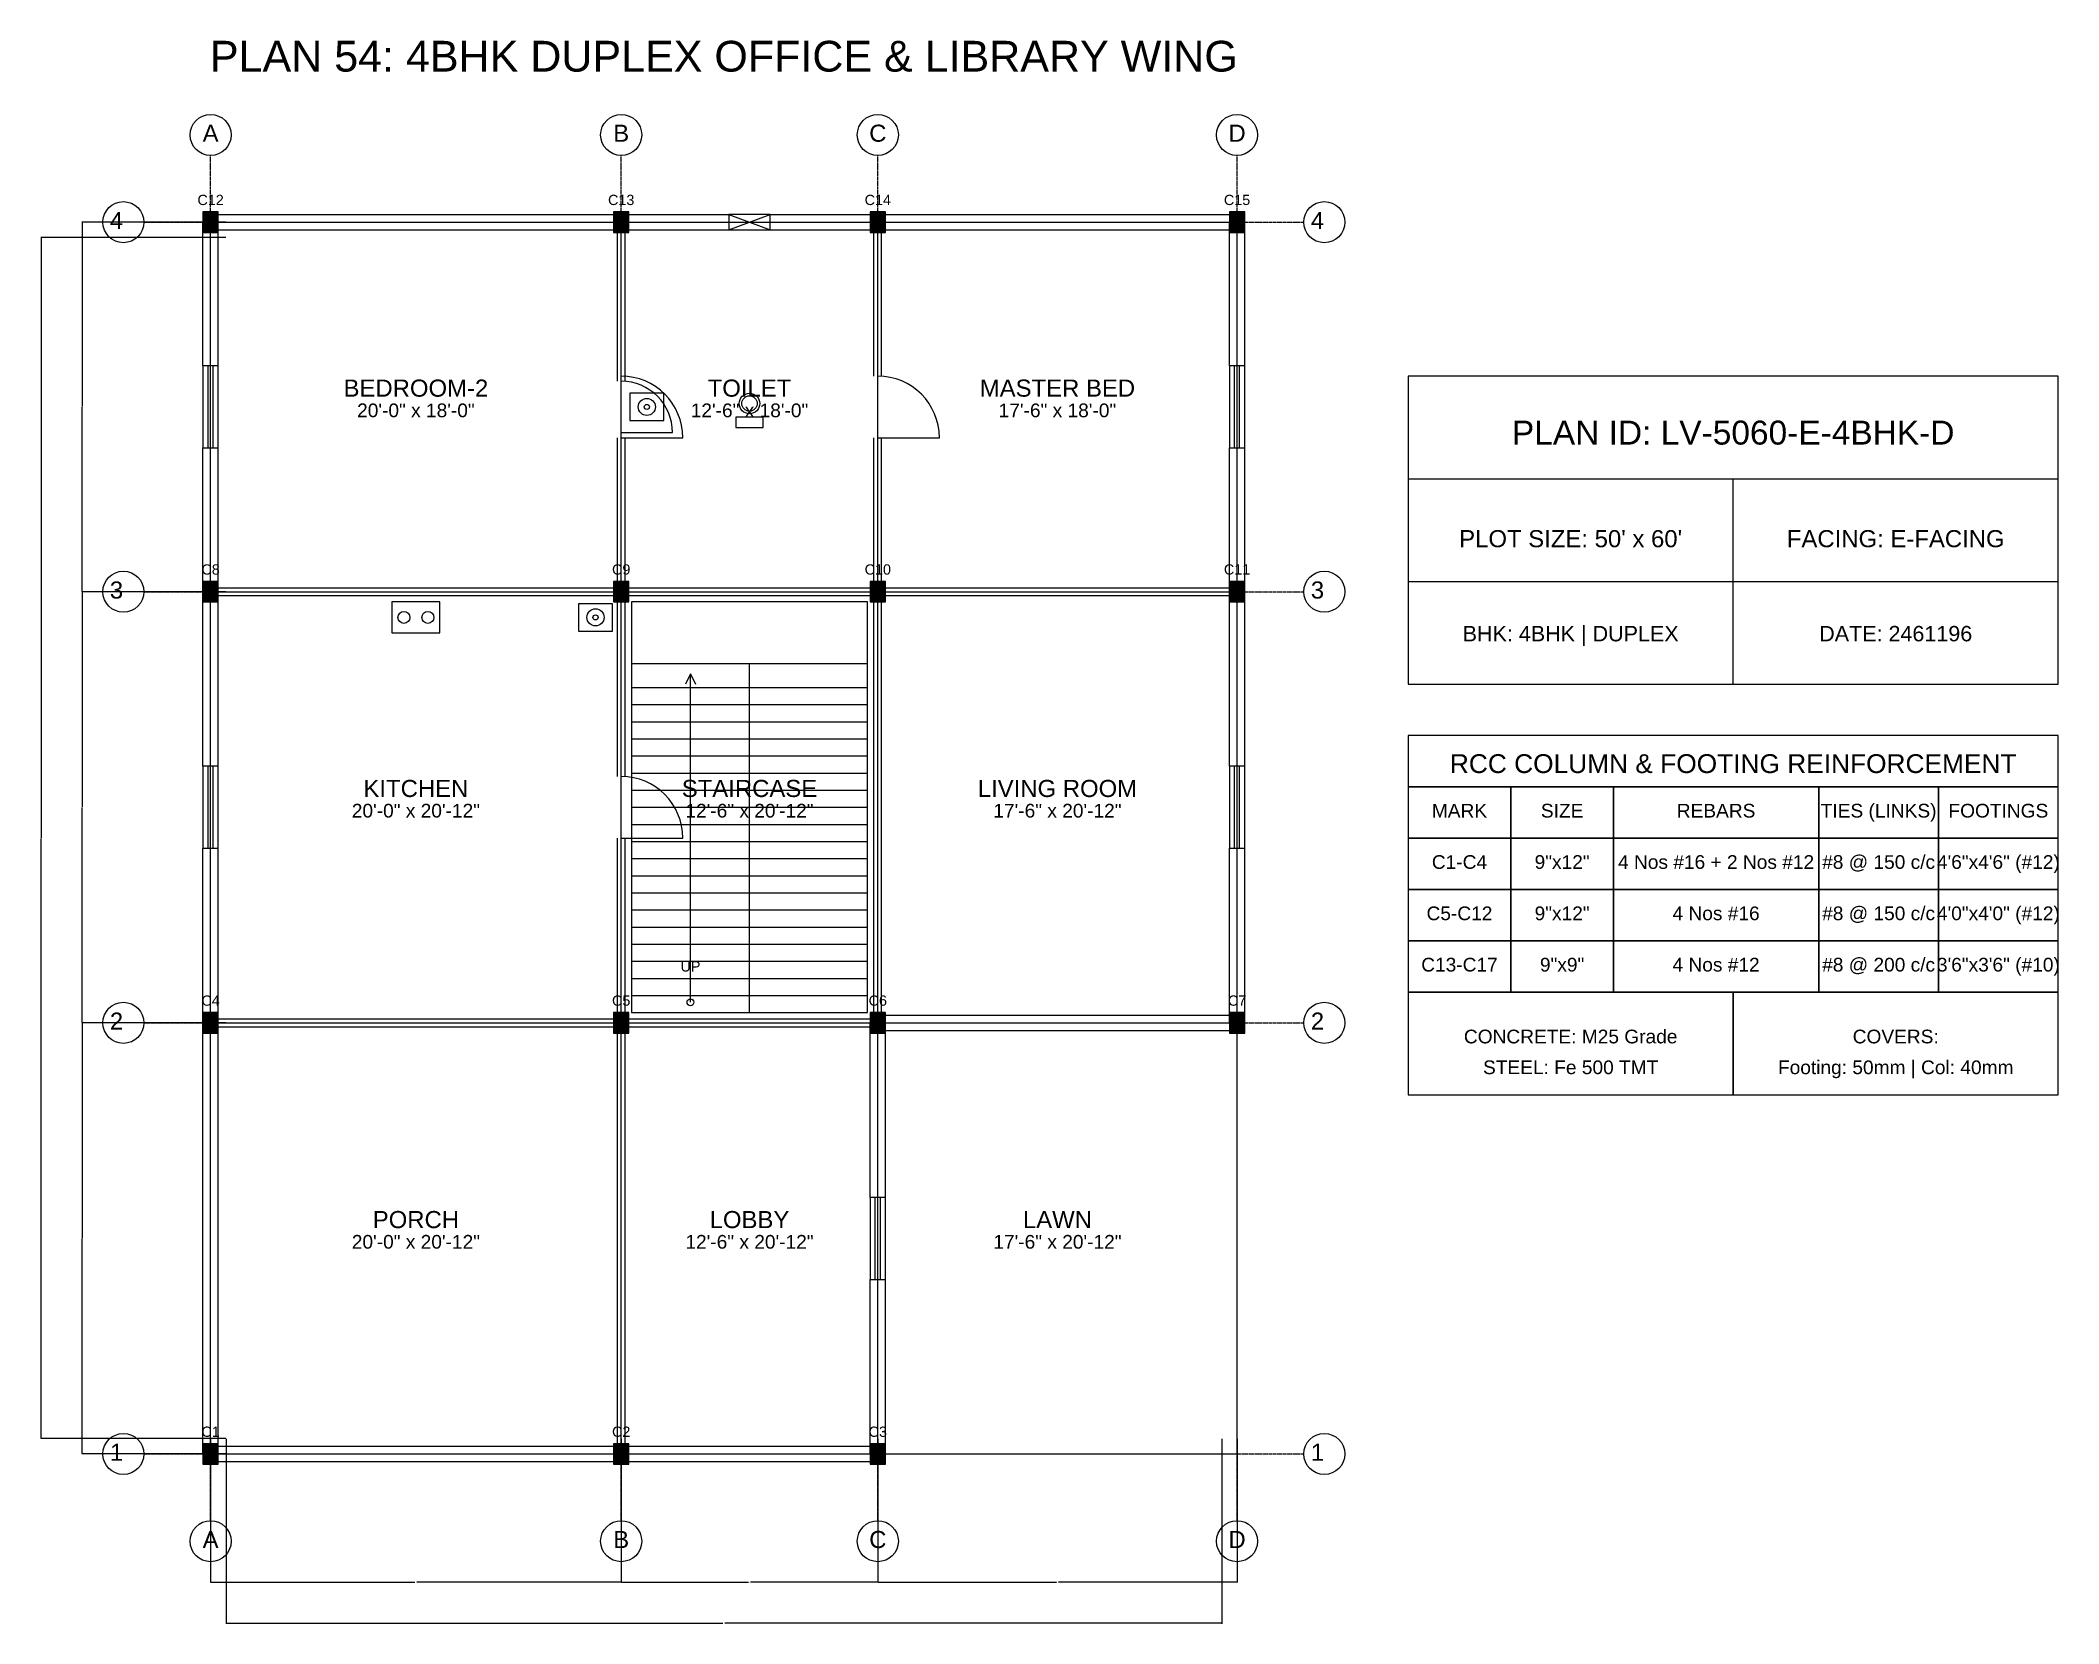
# Model space of a CAD drawing. Header units: inches. Extents: x -134 to 23580, y -99 to 23207.
# Drawn here: x 7400 to 8580, y 12401 to 13326 of the extents above; entities that cross this region are included whole.
import ezdxf
from ezdxf.enums import TextEntityAlignment as Align

# ---------------------------------------------------------------- set-up
doc = ezdxf.new("R2010")
doc.units = ezdxf.units.IN
doc.header["$MEASUREMENT"] = 0
doc.linetypes.add('CENTER', pattern=[2, 1.25, -0.25, 0.25, -0.25])
for name, color, linetype in [('A-COL-HATCH', 251, 'Continuous'), ('A-COLUMN', 1, 'Continuous'), ('A-DIM', 5, 'Continuous'), ('A-DOOR', 30, 'Continuous'), ('A-FIXTURE', 8, 'Continuous'), ('A-STAIR', 6, 'Continuous'), ('A-TEXT', 2, 'Continuous'), ('A-WALL-EXT', 7, 'Continuous'), ('A-WALL-INT', 9, 'Continuous'), ('A-WINDOW', 4, 'Continuous'), ('S-BEAM-FRAMING', 2, 'Continuous'), ('S-BUBBLE', 4, 'Continuous'), ('S-GRID-CENTER', 8, 'CENTER'), ('S-TABLE', 7, 'Continuous'), ('S-TEXT', 3, 'Continuous')]:
    doc.layers.add(name, color=color, linetype=linetype)
doc.styles.get("Standard").update_dxf_attribs({"font": 'arial.ttf'})
doc.dimstyles.get("Standard").update_dxf_attribs({"dimtxt": 0.18, "dimasz": 0.18, "dimexe": 0.18, "dimexo": 0.0625, "dimgap": 0.09, "dimtad": 0, "dimtih": 1, "dimtoh": 1, "dimdec": 4, "dimzin": 0, "dimdsep": 46, "dimtxsty": 'Standard', "dimcen": 0.09, "dimadec": 0, "dimazin": 0, "dimtfac": 1, "dimtdec": 4, "dimtofl": 0, "dimtmove": 0, "dimatfit": 3, "dimfxl": 1, "dimtolj": 1, "dimtzin": 0, "dimarcsym": 0})

msp = doc.modelspace()

# ---------------------------------------------------------------- texts
at = {"layer": 'A-TEXT'}
for s, height, p in [('PLAN 54: 4BHK DUPLEX OFFICE & LIBRARY WING', 18, (7800, 13308)), ('C12', 6, (7500, 13230)), ('C13', 6, (7740, 13230)), ('C14', 6, (7890, 13230)), ('C15', 6, (8100, 13230)), ('BEDROOM-2', 10, (7620, 13118)), ('TOILET', 10, (7815, 13118)), ('MASTER BED', 10, (7995, 13118)), ('20\'-0" x 18\'-0"', 8, (7620, 13106)), ('12\'-6" x 18\'-0"', 8, (7815, 13106)), ('17\'-6" x 18\'-0"', 8, (7995, 13106)), ('PLAN ID: LV-5060-E-4BHK-D', 14, (8390, 13090)), ("PLOT SIZE: 50' x 60'", 10, (8295, 13030)), ('FACING: E-FACING', 10, (8485, 13030)), ('C8', 6, (7500, 13014)), ('C9', 6, (7740, 13014)), ('C10', 6, (7890, 13014)), ('C11', 6, (8100, 13014)), ('BHK: 4BHK | DUPLEX', 9, (8295, 12975)), ('DATE: 2461196', 9, (8485, 12975)), ('KITCHEN', 10, (7620, 12884)), ('STAIRCASE', 10, (7815, 12884)), ('LIVING ROOM', 10, (7995, 12884)), ('20\'-0" x 20\'-12"', 8, (7620, 12872)), ('12\'-6" x 20\'-12"', 8, (7815, 12872)), ('17\'-6" x 20\'-12"', 8, (7995, 12872)), ('UP', 6, (7780.5, 12782)), ('C4', 6, (7500, 12762)), ('C5', 6, (7740, 12762)), ('C6', 6, (7890, 12762)), ('C7', 6, (8100, 12762)), ('PORCH', 10, (7620, 12632)), ('LOBBY', 10, (7815, 12632)), ('LAWN', 10, (7995, 12632)), ('20\'-0" x 20\'-12"', 8, (7620, 12620)), ('12\'-6" x 20\'-12"', 8, (7815, 12620)), ('17\'-6" x 20\'-12"', 8, (7995, 12620)), ('C1', 6, (7500, 12510)), ('C2', 6, (7740, 12510)), ('C3', 6, (7890, 12510))]:
    msp.add_text(s, height=height, dxfattribs=at).set_placement(p, align=Align.CENTER)
at = {"layer": 'S-TEXT'}
for s, height, p in [('A', 10, (7500, 13267)), ('B', 10, (7740, 13267)), ('C', 10, (7890, 13267)), ('D', 10, (8100, 13267)), ('4', 10, (7445, 13216)), ('4', 10, (8147, 13216)), ('3', 10, (7445, 13000)), ('3', 10, (8147, 13000)), ('RCC COLUMN & FOOTING REINFORCEMENT', 11, (8390, 12898)), ('MARK', 8, (8230, 12872)), ('SIZE', 8, (8290, 12872)), ('REBARS', 8, (8380, 12872)), ('TIES (LINKS)', 8, (8475, 12872)), ('FOOTINGS', 8, (8545, 12872)), ('C1-C4', 8, (8230, 12842)), ('9"x12"', 8, (8290, 12842)), ('4 Nos #16 + 2 Nos #12', 8, (8380, 12842)), ('#8 @ 150 c/c', 8, (8475, 12842)), ('4\'6"x4\'6" (#12)', 8, (8545, 12842)), ('C5-C12', 8, (8230, 12812)), ('9"x12"', 8, (8290, 12812)), ('4 Nos #16', 8, (8380, 12812)), ('#8 @ 150 c/c', 8, (8475, 12812)), ('4\'0"x4\'0" (#12)', 8, (8545, 12812)), ('C13-C17', 8, (8230, 12782)), ('9"x9"', 8, (8290, 12782)), ('4 Nos #12', 8, (8380, 12782)), ('#8 @ 200 c/c', 8, (8475, 12782)), ('3\'6"x3\'6" (#10)', 8, (8545, 12782)), ('2', 10, (7445, 12748)), ('2', 10, (8147, 12748)), ('CONCRETE: M25 Grade', 8, (8295, 12740)), ('COVERS:', 8, (8485, 12740)), ('STEEL: Fe 500 TMT', 8, (8295, 12722)), ('Footing: 50mm | Col: 40mm', 8, (8485, 12722)), ('1', 10, (7445, 12496)), ('1', 10, (8147, 12496)), ('A', 10, (7500, 12445)), ('B', 10, (7740, 12445)), ('C', 10, (7890, 12445)), ('D', 10, (8100, 12445))]:
    msp.add_text(s, height=height, dxfattribs=at).set_placement(p, align=Align.CENTER)

# ---------------------------------------------------------------- blocks, each defined once
blk = doc.blocks.new('*D480')
at = {"layer": 'A-DIM', "color": 0, "lineweight": -2, "transparency": 16777216}
for p, q in [((7500, 12508.9), (7500, 12424.8)), ((7740, 12508.9), (7740, 12424.8)), ((7500.2, 12425), (7619.4, 12425)), ((7739.8, 12425), (7620.6, 12425))]:
    blk.add_line(p, q, dxfattribs=at)
at = {"layer": 'A-DIM', "color": 0, "transparency": 16777216}
for points in [[(7500.2, 12425), (7500.2, 12425), (7500, 12425)], [(7739.8, 12425), (7739.8, 12425), (7740, 12425)]]:
    blk.add_solid(points, dxfattribs=at)
at = {"layer": 'Defpoints', "color": 0, "transparency": 16777216}
for p in [(7500, 12509), (7740, 12509), (7740, 12425)]:
    blk.add_point(p, dxfattribs=at)
at = {"layer": 'A-DIM', "color": 0, "transparency": 16777216, "insert": (7620, 12425), "char_height": 0.18, "attachment_point": 5}
blk.add_mtext('\\A1;240.0000', dxfattribs=at)
blk = doc.blocks.new('*D481')
at = {"layer": 'A-DIM', "color": 0, "lineweight": -2, "transparency": 16777216}
for p, q in [((7740, 12508.9), (7740, 12424.8)), ((7890, 12508.9), (7890, 12424.8)), ((7740.2, 12425), (7814.4, 12425)), ((7889.8, 12425), (7815.6, 12425))]:
    blk.add_line(p, q, dxfattribs=at)
at = {"layer": 'A-DIM', "color": 0, "transparency": 16777216}
for points in [[(7740.2, 12425), (7740.2, 12425), (7740, 12425)], [(7889.8, 12425), (7889.8, 12425), (7890, 12425)]]:
    blk.add_solid(points, dxfattribs=at)
at = {"layer": 'Defpoints', "color": 0, "transparency": 16777216}
for p in [(7740, 12509), (7890, 12509), (7890, 12425)]:
    blk.add_point(p, dxfattribs=at)
at = {"layer": 'A-DIM', "color": 0, "transparency": 16777216, "insert": (7815, 12425), "char_height": 0.18, "attachment_point": 5}
blk.add_mtext('\\A1;150.0000', dxfattribs=at)
blk = doc.blocks.new('*D482')
at = {"layer": 'A-DIM', "color": 0, "lineweight": -2, "transparency": 16777216}
for p, q in [((7890, 12508.9), (7890, 12424.8)), ((8100, 12508.9), (8100, 12424.8)), ((7890.2, 12425), (7994.4, 12425)), ((8099.8, 12425), (7995.6, 12425))]:
    blk.add_line(p, q, dxfattribs=at)
at = {"layer": 'A-DIM', "color": 0, "transparency": 16777216}
for points in [[(7890.2, 12425), (7890.2, 12425), (7890, 12425)], [(8099.8, 12425), (8099.8, 12425), (8100, 12425)]]:
    blk.add_solid(points, dxfattribs=at)
at = {"layer": 'Defpoints', "color": 0, "transparency": 16777216}
for p in [(7890, 12509), (8100, 12509), (8100, 12425)]:
    blk.add_point(p, dxfattribs=at)
at = {"layer": 'A-DIM', "color": 0, "transparency": 16777216, "insert": (7995, 12425), "char_height": 0.18, "attachment_point": 5}
blk.add_mtext('\\A1;210.0000', dxfattribs=at)
blk = doc.blocks.new('*D483')
at = {"layer": 'A-DIM', "color": 0, "lineweight": -2, "transparency": 16777216}
for p, q in [((7509, 12508.9), (7509, 12400.8)), ((8091, 12508.9), (8091, 12400.8)), ((7509.2, 12401), (7799.4, 12401)), ((8090.8, 12401), (7800.6, 12401))]:
    blk.add_line(p, q, dxfattribs=at)
at = {"layer": 'A-DIM', "color": 0, "transparency": 16777216}
for points in [[(7509.2, 12401), (7509.2, 12401), (7509, 12401)], [(8090.8, 12401), (8090.8, 12401), (8091, 12401)]]:
    blk.add_solid(points, dxfattribs=at)
at = {"layer": 'Defpoints', "color": 0, "transparency": 16777216}
for p in [(7509, 12509), (8091, 12509), (8091, 12401)]:
    blk.add_point(p, dxfattribs=at)
at = {"layer": 'A-DIM', "color": 0, "transparency": 16777216, "insert": (7800, 12401), "char_height": 0.18, "attachment_point": 5}
blk.add_mtext('\\A1;582.0000', dxfattribs=at)
blk = doc.blocks.new('*D484')
at = {"layer": 'A-DIM', "color": 0, "lineweight": -2, "transparency": 16777216}
for p, q in [((7508.9, 12752), (7424.8, 12752)), ((7425, 12751.8), (7425, 12626.2)), ((7425, 12500.2), (7425, 12625.8)), ((7508.9, 12500), (7424.8, 12500))]:
    blk.add_line(p, q, dxfattribs=at)
at = {"layer": 'A-DIM', "color": 0, "transparency": 16777216}
for points in [[(7425, 12751.8), (7425, 12751.8), (7425, 12752)], [(7425, 12500.2), (7425, 12500.2), (7425, 12500)]]:
    blk.add_solid(points, dxfattribs=at)
at = {"layer": 'Defpoints', "color": 0, "transparency": 16777216}
for p in [(7425, 12752), (7509, 12752), (7509, 12500)]:
    blk.add_point(p, dxfattribs=at)
at = {"layer": 'A-DIM', "color": 0, "transparency": 16777216, "insert": (7425, 12626), "char_height": 0.18, "attachment_point": 5}
blk.add_mtext('\\A1;252.0000', dxfattribs=at)
blk = doc.blocks.new('*D485')
at = {"layer": 'A-DIM', "color": 0, "lineweight": -2, "transparency": 16777216}
for p, q in [((7508.9, 13004), (7424.8, 13004)), ((7425, 13003.8), (7425, 12878.2)), ((7425, 12752.2), (7425, 12877.8)), ((7508.9, 12752), (7424.8, 12752))]:
    blk.add_line(p, q, dxfattribs=at)
at = {"layer": 'A-DIM', "color": 0, "transparency": 16777216}
for points in [[(7425, 13003.8), (7425, 13003.8), (7425, 13004)], [(7425, 12752.2), (7425, 12752.2), (7425, 12752)]]:
    blk.add_solid(points, dxfattribs=at)
at = {"layer": 'Defpoints', "color": 0, "transparency": 16777216}
for p in [(7425, 13004), (7509, 13004), (7509, 12752)]:
    blk.add_point(p, dxfattribs=at)
at = {"layer": 'A-DIM', "color": 0, "transparency": 16777216, "insert": (7425, 12878), "char_height": 0.18, "attachment_point": 5}
blk.add_mtext('\\A1;252.0000', dxfattribs=at)
blk = doc.blocks.new('*D486')
at = {"layer": 'A-DIM', "color": 0, "lineweight": -2, "transparency": 16777216}
for p, q in [((7508.9, 13220), (7424.8, 13220)), ((7425, 13219.8), (7425, 13112.2)), ((7425, 13004.2), (7425, 13111.8)), ((7508.9, 13004), (7424.8, 13004))]:
    blk.add_line(p, q, dxfattribs=at)
at = {"layer": 'A-DIM', "color": 0, "transparency": 16777216}
for points in [[(7425, 13219.8), (7425, 13219.8), (7425, 13220)], [(7425, 13004.2), (7425, 13004.2), (7425, 13004)]]:
    blk.add_solid(points, dxfattribs=at)
at = {"layer": 'Defpoints', "color": 0, "transparency": 16777216}
for p in [(7425, 13220), (7509, 13220), (7509, 13004)]:
    blk.add_point(p, dxfattribs=at)
at = {"layer": 'A-DIM', "color": 0, "transparency": 16777216, "insert": (7425, 13112), "char_height": 0.18, "attachment_point": 5}
blk.add_mtext('\\A1;216.0000', dxfattribs=at)
blk = doc.blocks.new('*D487')
at = {"layer": 'A-DIM', "color": 0, "lineweight": -2, "transparency": 16777216}
for p, q in [((7508.9, 13211), (7400.8, 13211)), ((7401, 13210.8), (7401, 12860.2)), ((7401, 12509.2), (7401, 12859.8)), ((7508.9, 12509), (7400.8, 12509))]:
    blk.add_line(p, q, dxfattribs=at)
at = {"layer": 'A-DIM', "color": 0, "transparency": 16777216}
for points in [[(7401, 13210.8), (7401, 13210.8), (7401, 13211)], [(7401, 12509.2), (7401, 12509.2), (7401, 12509)]]:
    blk.add_solid(points, dxfattribs=at)
at = {"layer": 'Defpoints', "color": 0, "transparency": 16777216}
for p in [(7401, 13211), (7509, 13211), (7509, 12509)]:
    blk.add_point(p, dxfattribs=at)
at = {"layer": 'A-DIM', "color": 0, "transparency": 16777216, "insert": (7401, 12860), "char_height": 0.18, "attachment_point": 5}
blk.add_mtext('\\A1;702.0000', dxfattribs=at)

# ---------------------------------------------------------------- dimensions: what is measured, and where the dimension line sits
at = {"layer": 'A-DIM'}
for base, p1, p2, picture, middle in [((7425, 13220), (7509, 13004), (7509, 13220), '*D486', (7425, 13112)), ((7401, 13211), (7509, 12509), (7509, 13211), '*D487', (7401, 12860)), ((7425, 13004), (7509, 12752), (7509, 13004), '*D485', (7425, 12878)), ((7425, 12752), (7509, 12500), (7509, 12752), '*D484', (7425, 12626))]:
    dim = msp.add_linear_dim(base=base, p1=p1, p2=p2, angle=90, dimstyle='Standard', dxfattribs=at)
    dim.commit()
    dim.dimension.update_dxf_attribs({"geometry": picture, "text_midpoint": middle})
for base, p1, p2, picture, middle in [((7740, 12425), (7500, 12509), (7740, 12509), '*D480', (7620, 12425)), ((8091, 12401), (7509, 12509), (8091, 12509), '*D483', (7800, 12401)), ((7890, 12425), (7740, 12509), (7890, 12509), '*D481', (7815, 12425)), ((8100, 12425), (7890, 12509), (8100, 12509), '*D482', (7995, 12425))]:
    dim = msp.add_linear_dim(base=base, p1=p1, p2=p2, dimstyle='Standard', dxfattribs=at)
    dim.commit()
    dim.dimension.update_dxf_attribs({"geometry": picture, "text_midpoint": middle})

# ---------------------------------------------------------------- linework, layer by layer
at = {"layer": 'A-COL-HATCH'}
for points in [[(7495.5, 13214), (7504.5, 13214), (7495.5, 13226), (7504.5, 13226)], [(7735.5, 13214), (7744.5, 13214), (7735.5, 13226), (7744.5, 13226)], [(7885.5, 13214), (7894.5, 13214), (7885.5, 13226), (7894.5, 13226)], [(8095.5, 13214), (8104.5, 13214), (8095.5, 13226), (8104.5, 13226)], [(7495.5, 12998), (7504.5, 12998), (7495.5, 13010), (7504.5, 13010)], [(7735.5, 12998), (7744.5, 12998), (7735.5, 13010), (7744.5, 13010)], [(7885.5, 12998), (7894.5, 12998), (7885.5, 13010), (7894.5, 13010)], [(8095.5, 12998), (8104.5, 12998), (8095.5, 13010), (8104.5, 13010)], [(7495.5, 12746), (7504.5, 12746), (7495.5, 12758), (7504.5, 12758)], [(7735.5, 12746), (7744.5, 12746), (7735.5, 12758), (7744.5, 12758)], [(7885.5, 12746), (7894.5, 12746), (7885.5, 12758), (7894.5, 12758)], [(8095.5, 12746), (8104.5, 12746), (8095.5, 12758), (8104.5, 12758)], [(7495.5, 12494), (7504.5, 12494), (7495.5, 12506), (7504.5, 12506)], [(7735.5, 12494), (7744.5, 12494), (7735.5, 12506), (7744.5, 12506)], [(7885.5, 12494), (7894.5, 12494), (7885.5, 12506), (7894.5, 12506)]]:
    msp.add_solid(points, dxfattribs=at)
at = {"layer": 'A-COLUMN'}
for points in [[(7495.5, 13214), (7504.5, 13214), (7504.5, 13226), (7495.5, 13226)], [(7735.5, 13214), (7744.5, 13214), (7744.5, 13226), (7735.5, 13226)], [(7885.5, 13214), (7894.5, 13214), (7894.5, 13226), (7885.5, 13226)], [(8095.5, 13214), (8104.5, 13214), (8104.5, 13226), (8095.5, 13226)], [(7495.5, 12998), (7504.5, 12998), (7504.5, 13010), (7495.5, 13010)], [(7735.5, 12998), (7744.5, 12998), (7744.5, 13010), (7735.5, 13010)], [(7885.5, 12998), (7894.5, 12998), (7894.5, 13010), (7885.5, 13010)], [(8095.5, 12998), (8104.5, 12998), (8104.5, 13010), (8095.5, 13010)], [(7495.5, 12746), (7504.5, 12746), (7504.5, 12758), (7495.5, 12758)], [(7735.5, 12746), (7744.5, 12746), (7744.5, 12758), (7735.5, 12758)], [(7885.5, 12746), (7894.5, 12746), (7894.5, 12758), (7885.5, 12758)], [(8095.5, 12746), (8104.5, 12746), (8104.5, 12758), (8095.5, 12758)], [(7495.5, 12494), (7504.5, 12494), (7504.5, 12506), (7495.5, 12506)], [(7735.5, 12494), (7744.5, 12494), (7744.5, 12506), (7735.5, 12506)], [(7885.5, 12494), (7894.5, 12494), (7894.5, 12506), (7885.5, 12506)]]:
    msp.add_lwpolyline(points, close=True, dxfattribs=at)
at = {"layer": 'A-DOOR'}
for p, q in [((7740, 13097), (7770, 13097)), ((7740, 13094), (7776, 13094)), ((7890, 13094), (7926, 13094)), ((7740, 12860), (7776, 12860))]:
    msp.add_line(p, q, dxfattribs=at)
for centre, radius in [((7740, 13094), 36), ((7740, 13097), 30), ((7890, 13094), 36), ((7740, 12860), 36)]:
    msp.add_arc(centre, radius, 0, 90, dxfattribs=at)
at = {"layer": 'A-FIXTURE'}
for points in [[(7745, 13104), (7765, 13104), (7765, 13120), (7745, 13120)], [(7807, 13100), (7823, 13100), (7823, 13106), (7807, 13106)], [(7606, 12980), (7634, 12980), (7634, 12998), (7606, 12998)], [(7715, 12981), (7735, 12981), (7735, 12997), (7715, 12997)]]:
    msp.add_lwpolyline(points, close=True, dxfattribs=at)
for centre, radius in [((7815, 13114), 6), ((7755, 13112), 5), ((7755, 13112), 1.5), ((7815, 13114), 4.5), ((7613, 12989), 3.5), ((7627, 12989), 3.5), ((7725, 12989), 5), ((7725, 12989), 1.5)]:
    msp.add_circle(centre, radius, dxfattribs=at)
at = {"layer": 'A-STAIR'}
for p, q in [((7746, 12962), (7884, 12962)), ((7780.5, 12956), (7777.5, 12950)), ((7780.5, 12764), (7780.5, 12956)), ((7780.5, 12956), (7783.5, 12950)), ((7815, 12758), (7815, 12962)), ((7746, 12948), (7815, 12948)), ((7815, 12948), (7884, 12948)), ((7746, 12938), (7815, 12938)), ((7815, 12938), (7884, 12938)), ((7746, 12928), (7815, 12928)), ((7815, 12928), (7884, 12928)), ((7746, 12918), (7815, 12918)), ((7746, 12908), (7815, 12908)), ((7815, 12918), (7884, 12918)), ((7815, 12908), (7884, 12908)), ((7746, 12898), (7815, 12898)), ((7815, 12898), (7884, 12898)), ((7746, 12888), (7815, 12888)), ((7815, 12888), (7884, 12888)), ((7746, 12878), (7815, 12878)), ((7815, 12878), (7884, 12878)), ((7746, 12868), (7815, 12868)), ((7815, 12868), (7884, 12868)), ((7746, 12858), (7815, 12858)), ((7746, 12848), (7815, 12848)), ((7815, 12858), (7884, 12858)), ((7815, 12848), (7884, 12848)), ((7746, 12838), (7815, 12838)), ((7815, 12838), (7884, 12838)), ((7746, 12828), (7815, 12828)), ((7815, 12828), (7884, 12828)), ((7746, 12818), (7815, 12818)), ((7815, 12818), (7884, 12818)), ((7746, 12808), (7815, 12808)), ((7815, 12808), (7884, 12808)), ((7746, 12798), (7815, 12798)), ((7815, 12798), (7884, 12798)), ((7746, 12788), (7815, 12788)), ((7746, 12778), (7815, 12778)), ((7815, 12788), (7884, 12788)), ((7815, 12778), (7884, 12778)), ((7746, 12768), (7815, 12768)), ((7815, 12768), (7884, 12768))]:
    msp.add_line(p, q, dxfattribs=at)
msp.add_lwpolyline([(7746, 12758), (7884, 12758), (7884, 12998), (7746, 12998)], close=True, dxfattribs=at)
msp.add_circle((7780.5, 12764), 2, dxfattribs=at)
at = {"layer": 'A-WALL-EXT'}
for p, q in [((7495.5, 13136), (7495.5, 13220)), ((7500, 13224.5), (7740, 13224.5)), ((7500, 13215.5), (7740, 13215.5)), ((7504.5, 13136), (7504.5, 13220)), ((7740, 13224.5), (7803, 13224.5)), ((7740, 13215.5), (7803, 13215.5)), ((7827, 13224.5), (7890, 13224.5)), ((7827, 13215.5), (7890, 13215.5)), ((7890, 13224.5), (8100, 13224.5)), ((7890, 13215.5), (8100, 13215.5)), ((8095.5, 13136), (8095.5, 13220)), ((8104.5, 13136), (8104.5, 13220)), ((7495.5, 13004), (7495.5, 13088)), ((7504.5, 13004), (7504.5, 13088)), ((8095.5, 13004), (8095.5, 13088)), ((8104.5, 13004), (8104.5, 13088)), ((8200, 13070), (8580, 13070)), ((8390, 12950), (8390, 13070)), ((7495.5, 12902), (7495.5, 13004)), ((7504.5, 12902), (7504.5, 13004)), ((8095.5, 12902), (8095.5, 13004)), ((8104.5, 12902), (8104.5, 13004)), ((8200, 13010), (8580, 13010)), ((7495.5, 12752), (7495.5, 12854)), ((7504.5, 12752), (7504.5, 12854)), ((8095.5, 12752), (8095.5, 12854)), ((8104.5, 12752), (8104.5, 12854)), ((7890, 12756.5), (8100, 12756.5)), ((7495.5, 12500), (7495.5, 12752)), ((7504.5, 12500), (7504.5, 12752)), ((7885.5, 12650), (7885.5, 12752)), ((7890, 12747.5), (8100, 12747.5)), ((7894.5, 12650), (7894.5, 12752)), ((7885.5, 12500), (7885.5, 12602)), ((7894.5, 12500), (7894.5, 12602)), ((7500, 12504.5), (7740, 12504.5)), ((7500, 12495.5), (7740, 12495.5)), ((7740, 12504.5), (7890, 12504.5)), ((7740, 12495.5), (7890, 12495.5))]:
    msp.add_line(p, q, dxfattribs=at)
msp.add_lwpolyline([(8200, 12950), (8580, 12950), (8580, 13130), (8200, 13130)], close=True, dxfattribs=at)
at = {"layer": 'A-WALL-INT'}
for p, q in [((7737.75, 13127), (7737.75, 13220)), ((7742.25, 13127), (7742.25, 13220)), ((7887.75, 13130), (7887.75, 13220)), ((7892.25, 13130), (7892.25, 13220)), ((7737.75, 13004), (7737.75, 13094)), ((7742.25, 13004), (7742.25, 13094)), ((7887.75, 13004), (7887.75, 13094)), ((7892.25, 13004), (7892.25, 13094)), ((7500, 13006.25), (7740, 13006.25)), ((7500, 13001.75), (7740, 13001.75)), ((7737.75, 12896), (7737.75, 13004)), ((7740, 13006.25), (7890, 13006.25)), ((7740, 13001.75), (7890, 13001.75)), ((7742.25, 12896), (7742.25, 13004)), ((7887.75, 12752), (7887.75, 13004)), ((7890, 13006.25), (8100, 13006.25)), ((7890, 13001.75), (8100, 13001.75)), ((7892.25, 12752), (7892.25, 13004)), ((7737.75, 12752), (7737.75, 12860)), ((7742.25, 12752), (7742.25, 12860)), ((7500, 12754.25), (7740, 12754.25)), ((7740, 12754.25), (7890, 12754.25)), ((7500, 12749.75), (7740, 12749.75)), ((7737.75, 12500), (7737.75, 12752)), ((7740, 12749.75), (7890, 12749.75)), ((7742.25, 12500), (7742.25, 12752))]:
    msp.add_line(p, q, dxfattribs=at)
at = {"layer": 'A-WINDOW'}
for p, q in [((7803, 13215.5), (7827, 13224.5)), ((7803, 13224.5), (7827, 13215.5)), ((7498.5, 13088), (7498.5, 13136)), ((7501.5, 13088), (7501.5, 13136)), ((8098.5, 13088), (8098.5, 13136)), ((8101.5, 13088), (8101.5, 13136)), ((7498.5, 12854), (7498.5, 12902)), ((7501.5, 12854), (7501.5, 12902)), ((8098.5, 12854), (8098.5, 12902)), ((8101.5, 12854), (8101.5, 12902)), ((7888.5, 12602), (7888.5, 12650)), ((7891.5, 12602), (7891.5, 12650))]:
    msp.add_line(p, q, dxfattribs=at)
for points in [[(7803, 13215.5), (7827, 13215.5), (7827, 13224.5), (7803, 13224.5)], [(7495.5, 13088), (7504.5, 13088), (7504.5, 13136), (7495.5, 13136)], [(8095.5, 13088), (8104.5, 13088), (8104.5, 13136), (8095.5, 13136)], [(7495.5, 12854), (7504.5, 12854), (7504.5, 12902), (7495.5, 12902)], [(8095.5, 12854), (8104.5, 12854), (8104.5, 12902), (8095.5, 12902)], [(7885.5, 12602), (7894.5, 12602), (7894.5, 12650), (7885.5, 12650)]]:
    msp.add_lwpolyline(points, close=True, dxfattribs=at)
at = {"layer": 'S-BEAM-FRAMING'}
for p, q in [((7500, 12500), (7500, 13220)), ((7500, 13220), (8100, 13220)), ((7740, 12500), (7740, 13220)), ((7890, 12500), (7890, 13220)), ((8100, 12500), (8100, 13220)), ((7500, 13004), (8100, 13004)), ((7500, 12752), (8100, 12752)), ((7500, 12500), (8100, 12500))]:
    msp.add_line(p, q, dxfattribs=at)
at = {"layer": 'S-BUBBLE'}
for centre in [(7500, 13271), (7740, 13271), (7890, 13271), (8100, 13271), (7449, 13220), (8151, 13220), (7449, 13004), (8151, 13004), (7449, 12752), (8151, 12752), (7449, 12500), (8151, 12500), (7500, 12449), (7740, 12449), (7890, 12449), (8100, 12449)]:
    msp.add_circle(centre, 12, dxfattribs=at)
at = {"layer": 'S-GRID-CENTER'}
for p, q in [((7500, 12461), (7500, 13259)), ((7740, 12461), (7740, 13259)), ((7890, 12461), (7890, 13259)), ((8100, 12461), (8100, 13259)), ((7461, 13220), (8139, 13220)), ((7461, 13004), (8139, 13004)), ((7461, 12752), (8139, 12752)), ((7461, 12500), (8139, 12500))]:
    msp.add_line(p, q, dxfattribs=at)
at = {"layer": 'S-TABLE'}
for points in [[(8200, 12890), (8580, 12890), (8580, 12920), (8200, 12920)], [(8200, 12860), (8260, 12860), (8260, 12890), (8200, 12890)], [(8260, 12860), (8320, 12860), (8320, 12890), (8260, 12890)], [(8320, 12860), (8440, 12860), (8440, 12890), (8320, 12890)], [(8440, 12860), (8510, 12860), (8510, 12890), (8440, 12890)], [(8510, 12860), (8580, 12860), (8580, 12890), (8510, 12890)], [(8200, 12830), (8260, 12830), (8260, 12860), (8200, 12860)], [(8260, 12830), (8320, 12830), (8320, 12860), (8260, 12860)], [(8320, 12830), (8440, 12830), (8440, 12860), (8320, 12860)], [(8440, 12830), (8510, 12830), (8510, 12860), (8440, 12860)], [(8510, 12830), (8580, 12830), (8580, 12860), (8510, 12860)], [(8200, 12800), (8260, 12800), (8260, 12830), (8200, 12830)], [(8260, 12800), (8320, 12800), (8320, 12830), (8260, 12830)], [(8320, 12800), (8440, 12800), (8440, 12830), (8320, 12830)], [(8440, 12800), (8510, 12800), (8510, 12830), (8440, 12830)], [(8510, 12800), (8580, 12800), (8580, 12830), (8510, 12830)], [(8200, 12770), (8260, 12770), (8260, 12800), (8200, 12800)], [(8260, 12770), (8320, 12770), (8320, 12800), (8260, 12800)], [(8320, 12770), (8440, 12770), (8440, 12800), (8320, 12800)], [(8440, 12770), (8510, 12770), (8510, 12800), (8440, 12800)], [(8510, 12770), (8580, 12770), (8580, 12800), (8510, 12800)], [(8200, 12710), (8390, 12710), (8390, 12770), (8200, 12770)], [(8390, 12710), (8580, 12710), (8580, 12770), (8390, 12770)]]:
    msp.add_lwpolyline(points, close=True, dxfattribs=at)

msp.set_redraw_order([(e.dxf.handle, doc.entitydb.next_handle()) for e in msp.query("TEXT MTEXT ATTDEF DIMENSION ARC_DIMENSION")])  # texts and dimensions are drawn at this point

doc.saveas('drawing.dxf')
